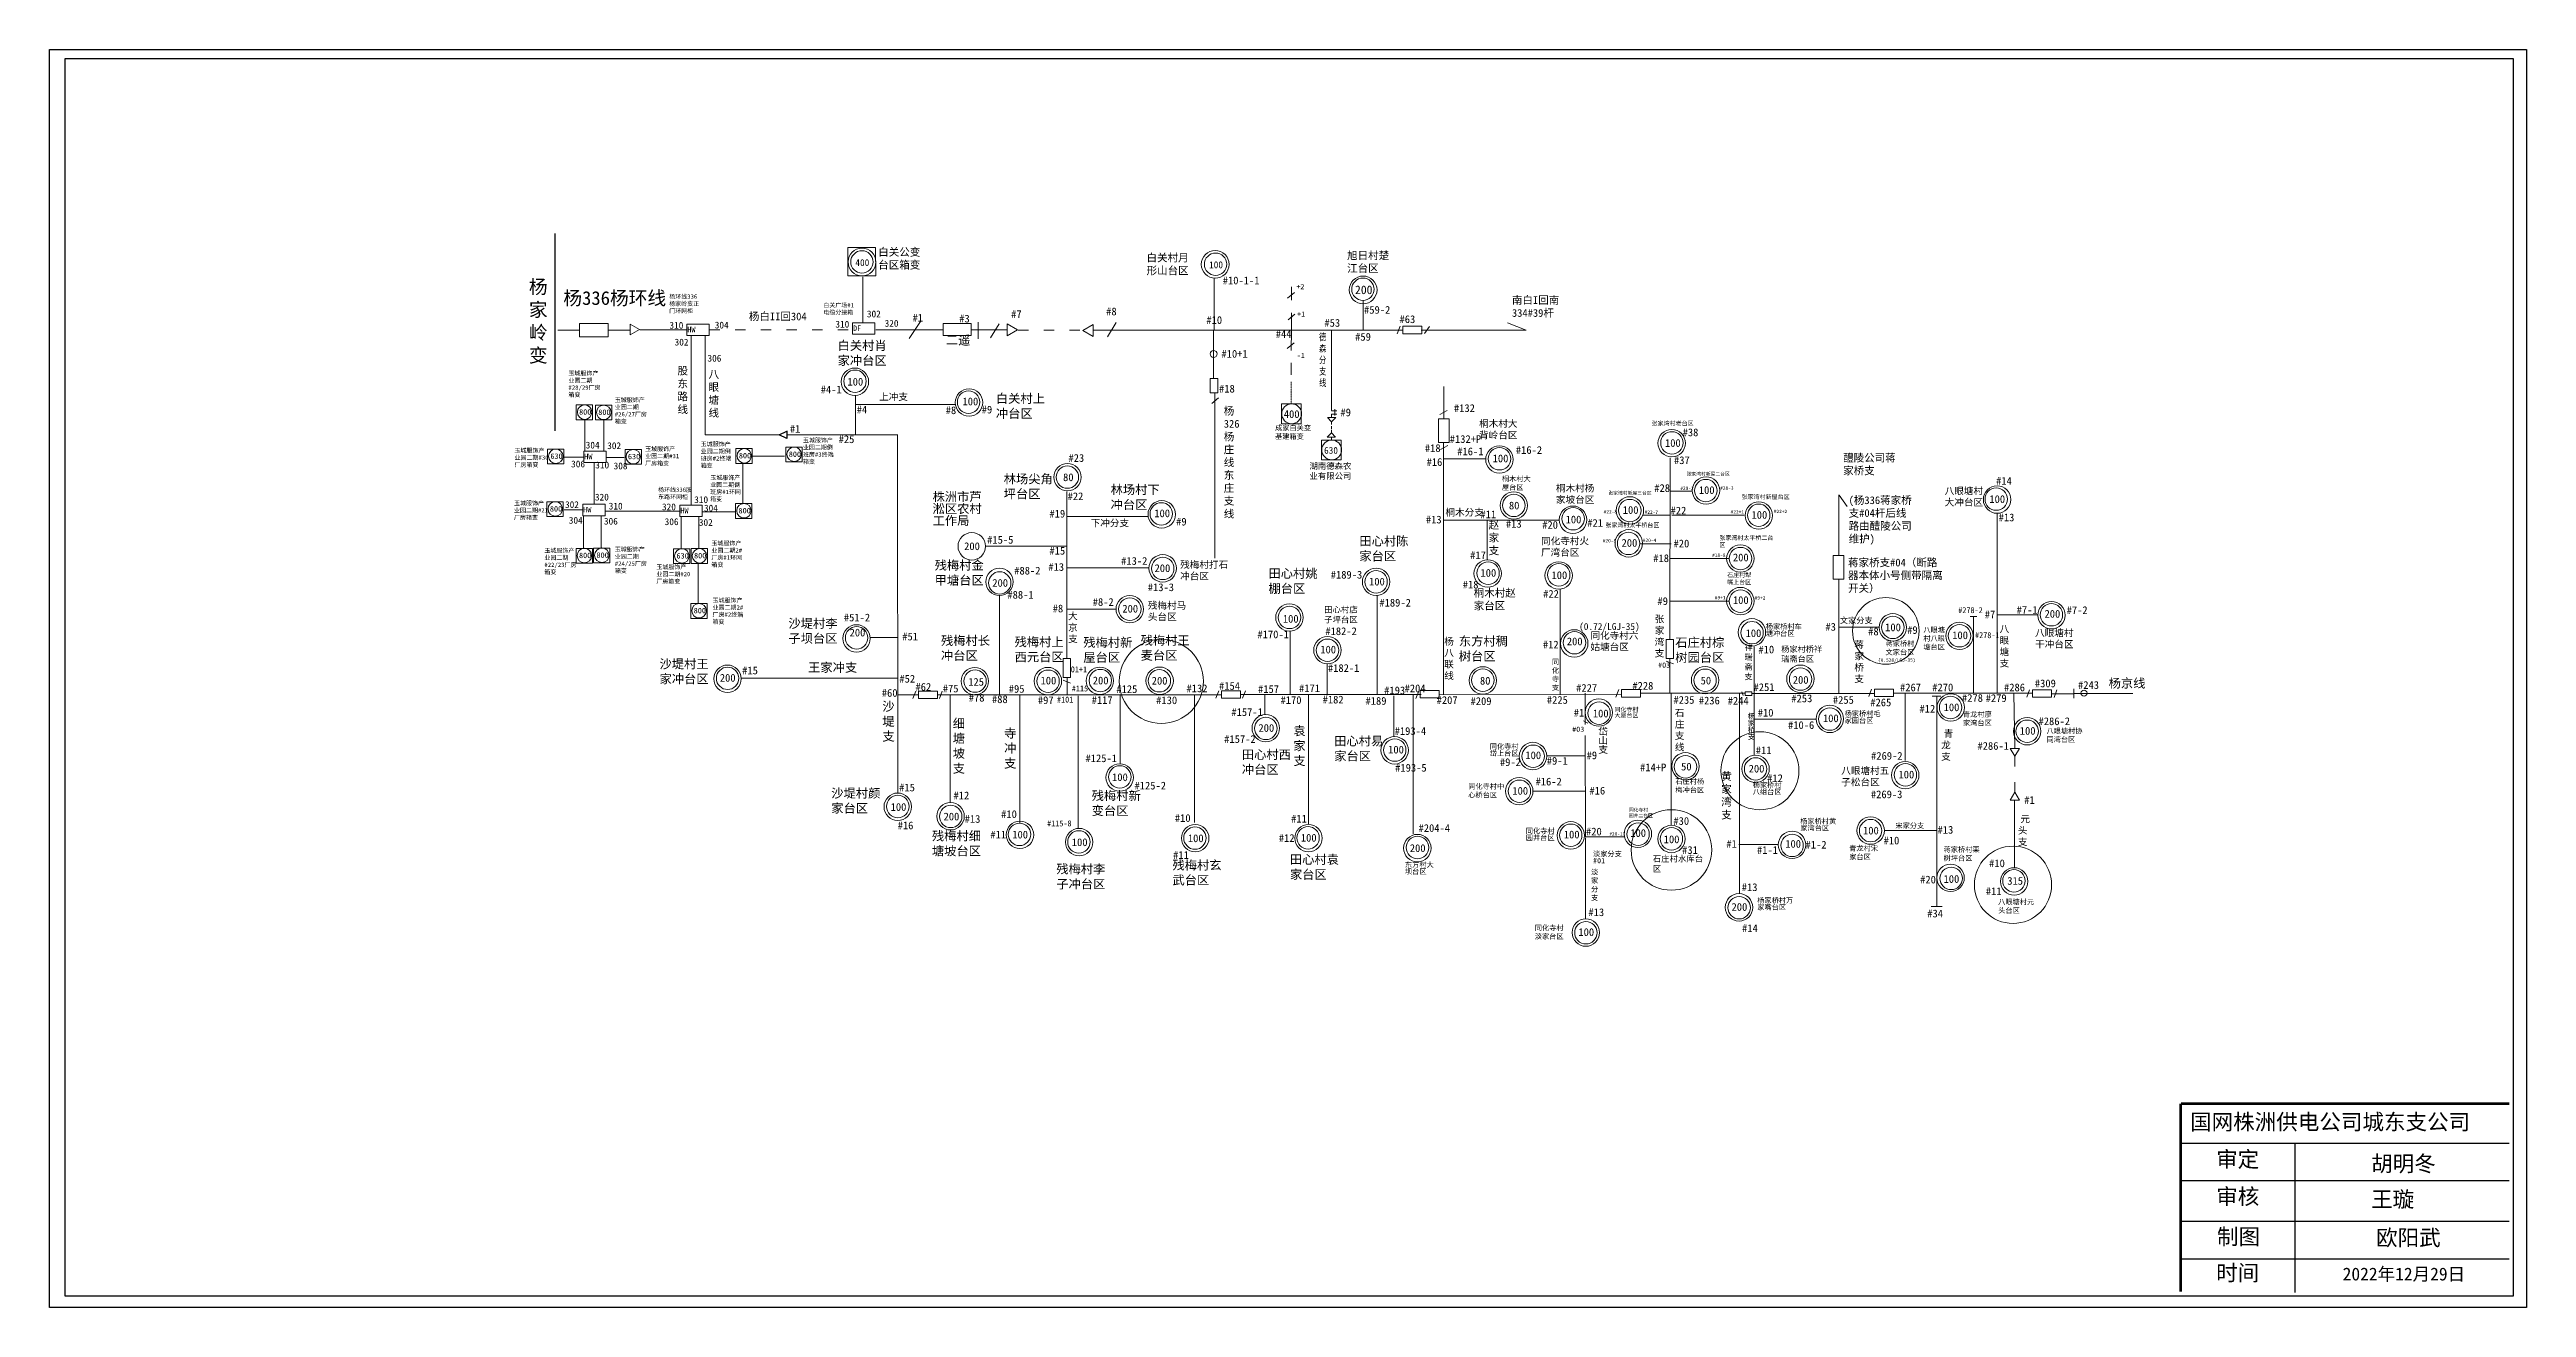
# Model space of a CAD drawing. Header units: millimetres. Extents: x -2174 to 718, y -769 to 699.
import ezdxf

# ---------------------------------------------------------------- set-up
doc = ezdxf.new("R2010")
doc.units = ezdxf.units.MM
doc.header["$MEASUREMENT"] = 0
for name, pattern in [('ACAD_ISO03W100', [30, 12, -18]), ('ACAD_ISO13W100', [36, 12, -3, 12, -3, 0, -3, 0, -3]), ('DASHED2', [0.375, 0.25, -0.125])]:
    doc.linetypes.add(name, pattern=pattern)
doc.layers.add('图层2', color=7, linetype='Continuous', lineweight=20)
doc.layers.add('边框层', color=7, linetype='Continuous', lineweight=30)
doc.styles.add('_txtstyle_10.50_0_0', font='simsun.ttc', dxfattribs={"height": 10.5})
doc.styles.add('_txtstyle_4.00_0_0', font='simsun.ttc', dxfattribs={"height": 4})
doc.styles.add('_txtstyle_400.00_0_0400', font='simsun.ttc', dxfattribs={"height": 400})
doc.styles.add('_txtstyle_5.00_0_0', font='simsun.ttc', dxfattribs={"height": 5})
doc.styles.add('_txtstyle_6.00_0_0', font='simsun.ttc', dxfattribs={"height": 6})
doc.styles.add('_txtstyle_7.00_0_0', font='simsun.ttc', dxfattribs={"height": 7})
doc.styles.add('_txtstyle_8.00_0_0', font='simsun.ttc', dxfattribs={"height": 8})
doc.styles.add('_txtstyle_9.00_0_0', font='simsun.ttc', dxfattribs={"height": 9})
doc.styles.add('HZ', font='txt', dxfattribs={"width": 0.75, "bigfont": 'hztxt'})
doc.styles.add('仿宋_txtstyle_10.00_0_0', font='simsun.ttc', dxfattribs={"height": 10})
doc.styles.add('仿宋_txtstyle_9.00_0_0', font='simsun.ttc', dxfattribs={"height": 9})
doc.styles.add('宋体_txtstyle_0.00_0_0', font='')
doc.styles.add('宋体_txtstyle_15.00_0_0', font='SIMSUN.TTC', dxfattribs={"height": 15})
doc.styles.add('宋体_txtstyle_18.44_0_0', font='SIMSUN.TTC', dxfattribs={"height": 18.438687})
doc.styles.add('宋体_txtstyle_6.00_0_0', font='SIMSUN.TTC', dxfattribs={"height": 6})
doc.styles.add('宋体_txtstyle_9.00_0_0', font='SIMSUN.TTC', dxfattribs={"height": 9})
doc.styles.get('宋体_txtstyle_0.00_0_0').set_extended_font_data('宋体')

msp = doc.modelspace()

# ---------------------------------------------------------------- texts
at = {"color": 0, "linetype": 'ACAD_ISO13W100', "insert": (-691.6, 367.3), "char_height": 8, "width": 7.075, "attachment_point": 1, "style": 'HZ'}
msp.add_mtext('{\\fsimsun|b0|i0|c134|p49;德森分支线}', dxfattribs=at)
at = {"linetype": 'Continuous', "attachment_point": 1}
for s, insert, char_height, width, style in [('国网株洲供电公司城东支公司', (325.2, -543.5), 18.439, 504.101, '宋体_txtstyle_0.00_0_0'), ('审定', (355.6, -587.1), 18.44, 144.2, '宋体_txtstyle_0.00_0_0'), ('胡明冬', (536.6, -592.2), 18.44, 144.2, '宋体_txtstyle_18.44_0_0'), ('审核', (355.6, -630.5), 18.44, 144.2, '宋体_txtstyle_0.00_0_0'), ('{\\fSimSun|b0|i0|c134|p2;王璇}', (536.5, -633.8), 18.439, 203.157, '宋体_txtstyle_0.00_0_0'), ('制图', (356.6, -677.4), 18.44, 144.2, '宋体_txtstyle_0.00_0_0'), ('欧阳武', (542.3, -678.6), 18.44, 144.2, '宋体_txtstyle_18.44_0_0'), ('时间', (355.6, -719.7), 18.44, 144.2, '宋体_txtstyle_0.00_0_0'), ('2022年12月29日', (503.3, -722.8), 15, 178.577, '宋体_txtstyle_15.00_0_0')]:
    msp.add_mtext(s, dxfattribs=dict(at, insert=insert, char_height=char_height, width=width, style=style))
at = {"layer": '图层2', "color": 0, "char_height": 9, "width": 16.155, "attachment_point": 1}
for s, insert in [('{\\f@SimSun|b0|i0|c134|p2;#10-1-1}', (-804.1, 433.9)), ('{\\f@SimSun|b0|i0|c134|p2;#1}', (-1166.2, 390.4)), ('{\\f@SimSun|b0|i0|c134|p2;#3}', (-1111.7, 389.4)), ('{\\f@SimSun|b0|i0|c134|p2;#7}', (-1051.1, 394.6)), ('{\\f@SimSun|b0|i0|c134|p2;#8}', (-940.2, 397.7)), ('{\\f@SimSun|b0|i0|c134|p2;#10}', (-823.2, 387.7)), ('{\\f@SimSun|b0|i0|c134|p2;#53}', (-685.4, 384.4)), ('{\\f@SimSun|b0|i0|c134|p2;#59-2}', (-639.1, 399.6)), ('{\\f@SimSun|b0|i0|c134|p2;#63}', (-597.7, 388.7)), ('{\\f@SimSun|b0|i0|c134|p2;#10+1}', (-805.6, 348.3)), ('{\\f@SimSun|b0|i0|c134|p2;#59}', (-649.5, 368.1)), ('{\\f@SimSun|b0|i0|c134|p2;#18}', (-808.4, 307.6)), ('{\\f@SimSun|b0|i0|c134|p2;#1}', (-1309.4, 260.7)), ('{\\f@SimSun|b0|i0|c134|p2;#9}', (-666.7, 279.9)), ('{\\f@SimSun|b0|i0|c134|p2;#18}', (-568.1, 238.2))]:
    msp.add_mtext(s, dxfattribs=dict(at, insert=insert))
at = {"layer": '图层2', "color": 7, "linetype": 'Continuous', "lineweight": 0, "ltscale": 3.033181, "attachment_point": 1}
for s, insert, char_height, style in [('+2', (-718.1, 425.2), 6, '宋体_txtstyle_6.00_0_0'), ('+1', (-717.3, 393.2), 6, '宋体_txtstyle_6.00_0_0'), ('#44', (-742.2, 371.4), 9, '宋体_txtstyle_9.00_0_0'), ('-1', (-717.6, 344.9), 6, '宋体_txtstyle_6.00_0_0')]:
    msp.add_mtext(s, dxfattribs=dict(at, insert=insert, char_height=char_height, style=style))
at = {"layer": '图层2', "color": 7, "linetype": 'Continuous', "lineweight": 0, "ltscale": 1.497017, "insert": (-649.7, 423.5), "char_height": 10, "attachment_point": 1, "style": '仿宋_txtstyle_10.00_0_0'}
msp.add_mtext('200', dxfattribs=at)
at = {"layer": '图层2', "color": 7, "linetype": 'DASHED2', "lineweight": 0, "ltscale": 2.712865, "insert": (-743, 260.4), "char_height": 6, "attachment_point": 1, "style": '_txtstyle_6.00_0_0'}
msp.add_mtext('成家白关变^M^J基建箱变', dxfattribs=at)
at = {"layer": '图层2', "color": 7, "linetype": 'Continuous', "lineweight": 0, "ltscale": 1.937374, "char_height": 4, "attachment_point": 1}
for s, insert, style in [('张家湾村新屋二台区', (-262.6, 205.7), '_txtstyle_4.00_0_0'), ('张家湾村新屋三台区', (-353.8, 183.4), '_txtstyle_400.00_0_0400')]:
    msp.add_mtext(s, dxfattribs=dict(at, insert=insert, style=style))
at = {"layer": '图层2', "color": 7, "linetype": 'Continuous', "lineweight": 0, "ltscale": 2.048559, "char_height": 6, "attachment_point": 1, "style": '宋体_txtstyle_6.00_0_0'}
for insert in [(-295.8, -16.5), (-396.1, -91.4)]:
    msp.add_mtext('#03', dxfattribs=dict(at, insert=insert))
at = {"layer": '图层2', "color": 7, "linetype": 'Continuous', "lineweight": 0, "ltscale": 1.781808, "insert": (-330, -186.5), "char_height": 4, "attachment_point": 1, "style": '_txtstyle_4.00_0_0'}
msp.add_mtext('同化寺村^M^J园井二台区', dxfattribs=at)
at = {"layer": '边框层', "color": 0}
for s, insert, char_height, width, attachment_point in [('{\\fSimSun|b0|i0|c134|p2;白关公变台区箱变}', (-1206.3, 467.1), 9, 58.24, 1), ('{\\fSimSun|b0|i0|c134|p2;旭日村楚江台区}', (-658.9, 463.1), 9, 57.317, 1), ('{\\fSimSun|b0|i0|c134|p2;400}', (-1233, 454.2), 8, 34.952, 1), ('{\\fSimSun|b0|i0|c134|p2;白关村月形山台区}', (-893, 460.5), 9, 57.317, 1), ('{\\fSimSun|b0|i0|c134|p2;100}', (-820.1, 451.7), 8, 34.952, 1), ('{\\fSimSun|b0|i0|c134|p2;杨336杨环线}', (-1573.9, 416.9), 16, 155.223, 1), ('{\\fSimSun|b0|i0|c134|p2;杨环线336杨家岭变正门环网柜}', (-1450.3, 413.2), 5, 35.734, 1), ('{\\fSimSun|b0|i0|c134|p2;南白I回南334#39杆}', (-466.5, 411), 9, 57.317, 1), ('{\\fSimSun|b0|i0|c134|p2;310}', (-1450, 381), 7.94, 30.835, 1), ('{\\fSimSun|b0|i0|c134|p2;304}', (-1397.1, 381.3), 7.94, 30.835, 1), ('{\\fSimSun|b0|i0|c134|p2;杨白II回304}', (-1357.3, 391.9), 9, 104.571, 1), ('{\\fSimSun|b0|i0|c134|p2;白关广场#1电缆分接箱}', (-1270.4, 403.1), 5, 35.734, 1), ('{\\fSimSun|b0|i0|c134|p2;310}', (-1256.3, 382.3), 7.94, 30.835, 1), ('\\pxqd;{\\fSimSun|b1|i0|c134|p2;DF}', (-1235.7, 376.9), 6.38, 24.776, 1), ('{\\fSimSun|b0|i0|c134|p2;302}', (-1219.5, 394.3), 7.94, 30.835, 1), ('{\\fSimSun|b0|i0|c134|p2;320}', (-1198.8, 383.3), 7.94, 30.835, 1), ('{\\fSimSun|b0|i0|c134|p2;302}', (-1444, 361.4), 7.94, 30.835, 1), ('\\pxqd;{\\fSimSun|b1|i0|c134|p2;HW}', (-1429.2, 375.3), 6.38, 24.776, 1), ('{\\fSimSun|b0|i0|c134|p2;白关村肖家冲台区}', (-1253.7, 358.7), 10.5, 69.108, 1), ('{\\fSimSun|b0|i0|c134|p2;玉城服饰产业园二期#28/29厂房箱变}', (-1567.9, 323.6), 5, 40.334, 1), ('{\\fSimSun|b0|i0|c134|p2;股东路线}', (-1440.6, 328.5), 9, 15.859, 1), ('{\\fSimSun|b0|i0|c134|p2;306}', (-1405.6, 342.6), 7.94, 30.835, 1), ('{\\fSimSun|b0|i0|c134|p2;八眼塘线}', (-1404.4, 324.4), 9, 15.859, 1), ('{\\fSimSun|b0|i0|c134|p2;玉城服饰产业园二期#26/27厂房箱变}', (-1513.8, 292.5), 5, 40.334, 1), ('{\\fSimSun|b0|i0|c134|p2;#4-1}', (-1273.4, 306.6), 9, 34.952, 1), ('{\\fSimSun|b0|i0|c134|p2;100}', (-1242.2, 315.7), 9, 34.952, 1), ('{\\fSimSun|b0|i0|c134|p2;上冲支}', (-1205.2, 297.6), 8, 78.074, 1), ('{\\fSimSun|b0|i0|c134|p2;100}', (-1107.9, 292.7), 9, 34.952, 1), ('{\\fSimSun|b0|i0|c134|p2;白关村上冲台区}', (-1068.9, 296.9), 10.5, 58.645, 1), ('{\\fSimSun|b0|i0|c134|p2;800}', (-1555.5, 279.1), 6.38, 24.776, 1), ('{\\fSimSun|b0|i0|c134|p2;800}', (-1533.1, 278.8), 6.38, 24.776, 1), ('{\\fSimSun|b0|i0|c134|p2;#4}', (-1231.4, 283.2), 9, 34.952, 1), ('{\\fSimSun|b0|i0|c134|p2;#8}', (-1127.5, 282.4), 9, 34.952, 1), ('{\\fSimSun|b0|i0|c134|p2;#9}', (-1085.5, 283.2), 9, 34.952, 1), ('{\\fSimSun|b0|i0|c134|p2;杨326杨庄线东庄支线}', (-802.9, 281.6), 9, 1.761, 1), ('{\\fSimSun|b0|i0|c134|p2;#132}', (-534.2, 284.9), 9, 34.952, 1), ('{\\fSimSun|b0|i0|c134|p2;桐木村大背岭台区}', (-504.8, 266.3), 8, 49.999, 1), ('{\\fSimSun|b0|i0|c134|p2;玉城服饰产业园二期#30厂房箱变}', (-1630.9, 233.5), 5, 40.334, 1), ('{\\fSimSun|b0|i0|c134|p2;304}', (-1547.8, 241.2), 7.94, 30.835, 1), ('{\\fSimSun|b0|i0|c134|p2;302}', (-1522.7, 240.5), 7.94, 30.835, 1), ('{\\fSimSun|b0|i0|c134|p2;玉城服饰产业园二期#31厂房箱变}', (-1478.4, 235.3), 5, 40.334, 1), ('{\\fSimSun|b0|i0|c134|p2;玉城服饰产业园二期倒班房#2终端箱变}', (-1413.5, 240.9), 5, 35.734, 1), ('{\\fSimSun|b0|i0|c134|p2;玉城服饰产业园二期倒班房#3终端箱变}', (-1294.2, 245.5), 5, 35.734, 1), ('{\\fSimSun|b0|i0|c134|p2;#25}', (-1252.5, 248.6), 9, 34.952, 1), ('{\\fSimSun|b0|i0|c134|p2;630}', (-685.8, 235), 7.94, 30.835, 1), ('{\\fSimSun|b0|i0|c134|p2;#132+P}', (-539.1, 248.8), 9, 34.952, 1), ('{\\fSimSun|b0|i0|c134|p2;#16-1}', (-530.3, 234.4), 9, 34.952, 1), ('{\\fSimSun|b0|i0|c134|p2;#16-2}', (-461.9, 236), 9, 34.952, 1), ('{\\fSimSun|b0|i0|c134|p2;100}', (-287.8, 244.2), 9, 34.952, 1), ('{\\fSimSun|b0|i0|c134|p2;#38}', (-267.2, 256.6), 9, 34.952, 1), ('{\\fSimSun|b0|i0|c134|p2;630}', (-1589, 227.5), 6.38, 24.776, 1), ('{\\fSimSun|b0|i0|c134|p2;306}', (-1564.8, 219.2), 7.94, 30.835, 1), ('\\pxqd;{\\fSimSun|b1|i0|c134|p2;HW}', (-1549.5, 227.1), 6.38, 24.776, 1), ('{\\fSimSun|b0|i0|c134|p2;310}', (-1536.6, 217.9), 7.94, 30.835, 1), ('{\\fSimSun|b0|i0|c134|p2;308}', (-1515.2, 216.9), 7.94, 30.835, 1), ('{\\fSimSun|b0|i0|c134|p2;630}', (-1498.5, 227.1), 6.38, 24.776, 1), ('{\\fSimSun|b0|i0|c134|p2;玉城服饰产业园二期倒班房#1环网箱变}', (-1402.4, 201.8), 5, 35.734, 1), ('{\\fSimSun|b0|i0|c134|p2;800}', (-1369, 228.1), 6.38, 24.776, 1), ('{\\fSimSun|b0|i0|c134|p2;800}', (-1310.7, 229.8), 6.38, 24.776, 1), ('{\\fSimSun|b0|i0|c134|p54;林场尖角坪台区}', (-1059.8, 203.1), 10.5, 59.875, 1), ('{\\fSimSun|b0|i0|c134|p54;80}', (-990.5, 204.2), 9, 34.952, 1), ('{\\fSimSun|b0|i0|c134|p2;#23}', (-984.2, 226.7), 9, 34.952, 1), ('{\\fSimSun|b0|i0|c134|p2;湖南德森农\\P业有限公司}', (-653.9, 216.3), 7, 181.77, 3), ('{\\fSimSun|b0|i0|c134|p2;#16}', (-566.1, 222), 9, 34.952, 1), ('{\\fSimSun|b0|i0|c134|p2;100}', (-489, 226.2), 9, 34.952, 1), ('{\\fSimSun|b0|i0|c134|p2;#37}', (-277.3, 224.1), 9, 34.952, 1), ('{\\fSimSun|b0|i0|c134|p2;醴陵公司蒋家桥支}', (-79.8, 226.9), 9, 62.641, 1), ('{\\fSimSun|b0|i0|c134|p2;320}', (-1537, 180.5), 7.94, 30.835, 1), ('{\\fSimSun|b0|i0|c134|p2;杨环线336股东路环网柜}', (-1463.3, 187.7), 5, 45.132, 1), ('{\\fSimSun|b0|i0|c134|p2;310}', (-1421.1, 177.5), 7.94, 30.835, 1), ('{\\fSimSun|b0|i0|c134|p2;#22}', (-985.2, 182), 9, 34.952, 1), ('{\\fSimSun|b0|i0|c134|p2;林场村下冲台区}', (-935, 190.5), 10.5, 58.645, 1), ('{\\fSimSun|b0|i0|c134|p2;桐木村大屋台区}', (-478.2, 200.9), 6, 39.804, 1), ('{\\fSimSun|b0|i0|c134|p2;桐木村杨家坡台区}', (-415.1, 190.9), 8, 49.192, 1), ('{\\fSimSun|b0|i0|c134|p2;(杨336蒋家桥支#04杆后线路由醴陵公司维护)}', (-73.4, 177.4), 9, 77.384, 1), ('{\\fSimSun|b0|i0|c134|p2;八眼塘村大冲台区}', (38.7, 187.8), 8, 51.195, 1), ('{\\fSimSun|b0|i0|c134|p2;100}', (90.9, 178.7), 9, 34.952, 1), ('{\\fSimSun|b0|i0|c134|p2;#14}', (98.8, 200), 9, 34.952, 1), ('{\\fSimSun|b0|i0|c134|p2;玉城服饰产业园二期#21厂房箱变}', (-1631.5, 172), 5, 40.334, 1), ('{\\fSimSun|b0|i0|c134|p2;800}', (-1589.6, 166.1), 6.38, 24.776, 1), ('{\\fSimSun|b0|i0|c134|p2;302}', (-1571.9, 171.7), 7.94, 30.835, 1), ('{\\fSimSun|b0|i0|c134|p2;304}', (-1567.5, 153.4), 7.94, 30.835, 1), ('\\pxqd;{\\fSimSun|b1|i0|c134|p2;HW}', (-1550.7, 165.1), 6.38, 24.776, 1), ('{\\fSimSun|b0|i0|c134|p2;306}', (-1526.5, 152.4), 7.94, 30.835, 1), ('{\\fSimSun|b0|i0|c134|p2;310}', (-1520.9, 170), 7.94, 30.835, 1), ('{\\fSimSun|b0|i0|c134|p2;320}', (-1458.7, 169.1), 7.94, 30.835, 1), ('{\\fSimSun|b0|i0|c134|p2;306}', (-1455.6, 151.8), 7.94, 30.835, 1), ('\\pxqd;{\\fSimSun|b1|i0|c134|p2;HW}', (-1437.3, 164.1), 6.38, 24.776, 1), ('{\\fSimSun|b0|i0|c134|p2;302}', (-1415.7, 150.9), 7.94, 30.835, 1), ('{\\fSimSun|b0|i0|c134|p2;304}', (-1409.7, 167.7), 7.94, 30.835, 1), ('{\\fSimSun|b0|i0|c134|p2;800}', (-1369.4, 163.9), 6.38, 24.776, 1), ('{\\fSimSun|b0|i0|c134|p2;#19}', (-1006.4, 161.7), 9, 34.952, 1), ('{\\fSimSun|b0|i0|c134|p2;下冲分支}', (-958.3, 150.3), 8, 78.074, 1), ('{\\fSimSun|b0|i0|c134|p2;100}', (-884, 162.1), 9, 34.952, 1), ('{\\fSimSun|b0|i0|c134|p2;#9}', (-858.5, 152.4), 9, 34.952, 1), ('{\\fSimSun|b0|i0|c134|p2;#13}', (-566.9, 154.8), 9, 34.952, 1), ('{\\fSimSun|b0|i0|c134|p2;桐木分支}', (-544.1, 162.7), 8, 78.074, 1), ('{\\fSimSun|b0|i0|c134|p2;#11}', (-503.3, 160.8), 9, 34.952, 1), ('{\\fSimSun|b0|i0|c134|p2;赵家支}', (-493.7, 148.6), 9, 18.71, 1), ('{\\fSimSun|b0|i0|c134|p2;#13}', (-473.5, 149.8), 9, 34.952, 1), ('{\\fSimSun|b0|i0|c134|p2;80}', (-470, 171.2), 9, 34.952, 1), ('{\\fSimSun|b0|i0|c134|p2;#20}', (-431.1, 148.6), 9, 34.952, 1), ('{\\fSimSun|b0|i0|c134|p2;100}', (-403.8, 154.9), 9, 34.952, 1), ('{\\fSimSun|b0|i0|c134|p2;#21}', (-378.5, 150.9), 9, 34.952, 1), ('{\\fSimSun|b0|i0|c134|p2;#22}', (-281.3, 165.3), 9, 34.952, 1), ('{\\fSimSun|b0|i0|c134|p2;#13}', (101.7, 157.3), 9, 34.952, 1), ('{\\fSimSun|b0|i0|c134|p2;玉城服饰产业园二期#22/23厂房箱变}', (-1596, 116.7), 5, 40.334, 1), ('{\\fSimSun|b0|i0|c134|p2;玉城服饰产业园二期#24/25厂房箱变}', (-1513.8, 118.1), 5, 40.334, 1), ('{\\fSimSun|b0|i0|c134|p2;玉城服饰产业园二期2#厂房#1环网箱变}', (-1401, 125.2), 5, 35.734, 1), ('{\\fSimSun|b0|i0|c134|p2;200}', (-1106, 123.7), 9, 34.952, 1), ('{\\fSimSun|b0|i0|c134|p2;#15-5}', (-1079.1, 131.2), 9, 34.952, 1), ('{\\fSimSun|b0|i0|c134|p2;#15}', (-1006.4, 118.4), 9, 34.952, 1), ('{\\fSimSun|b0|i0|c134|p2;田心村陈家台区}', (-644.6, 130.5), 10.5, 58.645, 1), ('{\\fSimSun|b0|i0|c134|p2;同化寺村火厂湾台区}', (-432.5, 129.3), 8, 61.72, 1), ('{\\fSimSun|b0|i0|c134|p2;#20}', (-277.8, 126.9), 9, 34.952, 1), ('{\\fSimSun|b0|i0|c134|p2;800}', (-1555.6, 111.7), 6.38, 24.776, 1), ('{\\fSimSun|b0|i0|c134|p2;800}', (-1535.2, 112), 6.38, 24.776, 1), ('{\\fSimSun|b0|i0|c134|p2;玉城服饰产业园二期#20厂房箱变}', (-1465.3, 97.5), 5, 40.334, 1), ('{\\fSimSun|b0|i0|c134|p2;630}', (-1441.8, 111.2), 6.38, 24.776, 1), ('{\\fSimSun|b0|i0|c134|p2;800}', (-1421.3, 111.4), 6.38, 24.776, 1), ('{\\fSimSun|b0|i0|c134|p2;残梅村金甲塘台区}', (-1140.4, 102.3), 10.5, 68.833, 1), ('{\\fSimSun|b0|i0|c134|p2;#88-2}', (-1047.5, 95.2), 9, 34.952, 1), ('{\\fSimSun|b0|i0|c134|p2;#13}', (-1007.7, 99.5), 9, 34.952, 1), ('{\\fSimSun|b0|i0|c134|p2;#13-2}', (-922.7, 106.5), 9, 34.952, 1), ('{\\fSimSun|b0|i0|c134|p2;200}', (-883.7, 98.1), 9, 34.952, 1), ('{\\fSimSun|b0|i0|c134|p2;田心村姚棚台区}', (-750.7, 92.7), 10.5, 58.645, 1), ('{\\fSimSun|b0|i0|c134|p2;#189-3}', (-678, 90.4), 9, 34.952, 1), ('{\\fSimSun|b0|i0|c134|p2;#17}', (-515.2, 113.2), 9, 34.952, 1), ('{\\fSimSun|b0|i0|c134|p2;100}', (-503.2, 92.6), 9, 34.952, 1), ('{\\fSimSun|b0|i0|c134|p2;100}', (-420.3, 89.9), 9, 34.952, 1), ('{\\fSimSun|b0|i0|c134|p2;石庄村犁嘴上台区}', (-215.2, 88.1), 5, 32.301, 1), ('{\\fSimSun|b0|i0|c134|p2;蒋家桥支#04（断路器本体小号侧带隔离开关）}', (-74.1, 104.7), 9, 110.591, 1), ('{\\fSimSun|b0|i0|c134|p2;玉城服饰产业园二期2#厂房#2终端箱变}', (-1399.7, 58.6), 5, 35.734, 1), ('{\\fSimSun|b0|i0|c134|p2;200}', (-1073.1, 80.9), 9, 34.952, 1), ('{\\fSimSun|b0|i0|c134|p2;#88-1}', (-1055.5, 67), 9, 34.952, 1), ('{\\fSimSun|b0|i0|c134|p2;#8-2}', (-955.9, 58.6), 9, 34.952, 1), ('{\\fSimSun|b0|i0|c134|p2;#13-3}', (-891.6, 75.8), 9, 34.952, 1), ('{\\fSimSun|b0|i0|c134|p2;100}', (-633.3, 82.4), 9, 34.952, 1), ('{\\fSimSun|b0|i0|c134|p2;#18}', (-523.9, 78.9), 9, 34.952, 1), ('{\\fSimSun|b0|i0|c134|p2;桐木村赵家台区}', (-511.1, 69.2), 9, 49.732, 1), ('{\\fSimSun|b0|i0|c134|p2;#22}', (-430, 68.1), 9, 34.952, 1), ('{\\fSimSun|b0|i0|c134|p2;#9}', (-296.6, 59.6), 9, 34.952, 1), ('{\\fSimSun|b0|i0|c134|p2;100}', (-208.5, 60.8), 9, 34.952, 1), ('{\\fSimSun|b0|i0|c134|p2;800}', (-1421.7, 47.3), 6.38, 24.776, 1), ('{\\fSimSun|b0|i0|c134|p2;沙堤村李子坝台区}', (-1311.1, 34.4), 10.5, 58.645, 1), ('{\\fSimSun|b0|i0|c134|p2;#51-2}', (-1246.4, 40.5), 9, 34.952, 1), ('{\\fSimSun|b0|i0|c134|p2;#8}', (-1002.6, 51), 9, 34.952, 1), ('{\\fSimSun|b0|i0|c134|p54;大京支}', (-984.6, 41.7), 8, 12.779, 1), ('{\\fSimSun|b0|i0|c134|p2;200}', (-921.3, 50.8), 9, 34.952, 1), ('{\\fSimSun|b0|i0|c134|p2;残梅村马头台区}', (-891.5, 54.1), 8, 45.301, 1), ('{\\fSimSun|b0|i0|c134|p2;100}', (-733.9, 39), 9, 34.952, 1), ('{\\fSimSun|b0|i0|c134|p2;田心村店\\P子坪台区}', (-685.7, 48.7), 7, 60.951, 1), ('{\\fSimSun|b0|i0|c134|p2;#189-2}', (-621.2, 57.8), 9, 34.952, 1), ('{\\fSimSun|b0|i0|c134|p2;(0.72/LGJ-35)}', (-317.3, 29.5), 8, 60.654, 3), ('{\\fSimSun|b0|i0|c134|p2;张家湾支}', (-299.8, 38.2), 8, 13.715, 1), ('{\\fSimSun|b0|i0|c134|p2;#3}', (-100.5, 29.6), 9, 34.952, 1), ('{\\fSimSun|b0|i0|c134|p2;文家分支}', (-83.6, 36), 6.834, 47.792, 1), ('{\\fSimSun|b0|i0|c134|p2;#278-2}', (54.6, 48.1), 7, 34.952, 1), ('{\\fSimSun|b0|i0|c134|p2;#7}', (85.5, 44.1), 9, 34.952, 1), ('{\\fSimSun|b0|i0|c134|p2;#7-1}', (122.7, 49.3), 9, 34.952, 1), ('{\\fSimSun|b0|i0|c134|p2;200}', (155.3, 44.8), 9, 34.952, 1), ('{\\fSimSun|b0|i0|c134|p2;200}', (-1239.7, 22.9), 9, 34.952, 1), ('{\\fSimSun|b0|i0|c134|p2;#51}', (-1178.2, 18.3), 9, 34.952, 1), ('{\\fSimSun|b0|i0|c134|p2;残梅村长冲台区}', (-1133, 14.3), 10.5, 62.29, 1), ('{\\fSimSun|b0|i0|c134|p2;残梅村上西元台区}', (-1047.1, 12.8), 10.5, 71.202, 1), ('{\\fSimSun|b0|i0|c134|p2;残梅村新屋台区}', (-966.9, 12.2), 10.5, 58.645, 1), ('{\\fSimSun|b0|i0|c134|p2;残梅村王麦台区}', (-899.9, 14.6), 10.5, 58.645, 1), ('{\\fSimSun|b0|i0|c134|p2;#170-1}', (-763.6, 20.8), 9, 34.952, 1), ('{\\fSimSun|b0|i0|c134|p2;100}', (-690.2, 3.1), 9, 34.952, 1), ('{\\fSimSun|b0|i0|c134|p2;#182-2}', (-684.3, 24.5), 9, 34.952, 1), ('{\\fSimSun|b0|i0|c134|p54;杨八联线}', (-545.5, 12.1), 8, 12.779, 1), ('{\\fSimSun|b0|i0|c134|p2;东方村稠树台区}', (-528.5, 13.7), 10.5, 68.409, 1), ('{\\fSimSun|b0|i0|c134|p2;#12}', (-430.3, 8.9), 9, 34.952, 1), ('{\\fSimSun|b0|i0|c134|p2;200}', (-402.4, 12.6), 9, 34.952, 1), ('{\\fSimSun|b0|i0|c134|p2;同化寺村六姑塘台区}', (-374.8, 19), 8, 61.72, 1), ('{\\fSimSun|b0|i0|c134|p2;石庄村棕树园台区}', (-275.8, 12.2), 10.5, 68.409, 1), ('{\\fSimSun|b0|i0|c134|p2;祥瑞斋支}', (-195, 4.6), 6.834, 15.377, 1), ('{\\fSimSun|b0|i0|c134|p2;100}', (-193.7, 22.2), 9, 34.952, 1), ('{\\fSimSun|b0|i0|c134|p2;杨家村桥祥瑞斋台区}', (-152.1, 2.5), 6.834, 47.792, 1), ('{\\fSimSun|b0|i0|c134|p2;蒋家桥支}', (-66.7, 8.4), 8, 16.432, 1), ('{\\fSimSun|b0|i0|c134|p2;#8}', (-50.6, 24.2), 9, 34.952, 1), ('{\\fSimSun|b0|i0|c134|p2;蒋家桥村文家台区}', (-30.3, 8.5), 6, 36.083, 1), ('{\\fSimSun|b0|i0|c134|p2;#9}', (-5, 25.9), 9, 34.952, 1), ('{\\fSimSun|b0|i0|c134|p2;八眼塘村八眼塘台区}', (13.8, 24.6), 6, 30.634, 1), ('{\\fSimSun|b0|i0|c134|p2;100}', (47.5, 19.8), 9, 34.952, 1), ('{\\fSimSun|b0|i0|c134|p2;#278-1}', (74.2, 18.9), 7, 34.952, 1), ('{\\fSimSun|b0|i0|c134|p2;八眼塘支}', (102.8, 26.6), 8, 12.485, 1), ('{\\fSimSun|b0|i0|c134|p2;八眼塘村干冲台区}', (144.3, 22.1), 8, 51.195, 1), ('{\\fSimSun|b0|i0|c134|p2;沙堤村王家冲台区}', (-1461.6, -12.9), 10.5, 58.645, 1), ('{\\fSimSun|b0|i0|c134|p2;#15}', (-1365.1, -21.3), 9, 34.952, 1), ('{\\fSimSun|b0|i0|c134|p2;王家冲支}', (-1288.1, -17), 10.5, 58.645, 1), ('{\\fSimSun|b0|i0|c134|p2;01+1}', (-981.5, -21), 7, 34.952, 1), ('{\\fSimSun|b0|i0|c134|p2;#182-1}', (-681.3, -18.5), 9, 34.952, 1), ('{\\fSimSun|b0|i0|c134|p2;同化寺支}', (-419.8, -12.7), 6, 15.332, 1), ('{\\fSimSun|b0|i0|c134|p2;(0.528/LGJ-35)}', (4.7, -11.6), 4, 60.654, 3), ('{\\fSimSun|b0|i0|c134|p2;200}', (-1391.2, -29.9), 9, 34.952, 1), ('{\\fSimSun|b0|i0|c134|p2;#60}', (-1202.1, -47.5), 9, 34.952, 1), ('{\\fSimSun|b0|i0|c134|p2;#52}', (-1181.6, -31), 9, 34.952, 1), ('{\\fSimSun|b0|i0|c134|p2;#62}', (-1162.8, -40.5), 9, 34.952, 1), ('{\\fSimSun|b0|i0|c134|p2;#75}', (-1130.9, -42.4), 9, 34.952, 1), ('{\\fSimSun|b0|i0|c134|p2;125}', (-1101.2, -34.6), 9, 34.952, 1), ('{\\fSimSun|b0|i0|c134|p2;#78}', (-1100.6, -53.1), 9, 34.952, 1), ('{\\fSimSun|b0|i0|c134|p2;#88}', (-1073.5, -54.9), 9, 34.952, 1), ('{\\fSimSun|b0|i0|c134|p2;#95}', (-1053.9, -42.8), 9, 34.952, 1), ('{\\fSimSun|b0|i0|c134|p2;#97}', (-1019.9, -56), 9, 34.952, 1), ('{\\fSimSun|b0|i0|c134|p2;100}', (-1016.8, -33.1), 9, 34.952, 1), ('{\\fSimSun|b0|i0|c134|p2;#101}', (-997.6, -56.3), 7, 34.952, 1), ('{\\fSimSun|b0|i0|c134|p2;#115}', (-980.3, -43.3), 7, 34.952, 1), ('{\\fSimSun|b0|i0|c134|p2;#117}', (-957.1, -55.8), 9, 34.952, 1), ('{\\fSimSun|b0|i0|c134|p2;200}', (-955.8, -33), 9, 34.952, 1), ('{\\fSimSun|b0|i0|c134|p2;#125}', (-928.3, -43.1), 9, 34.952, 1), ('{\\fSimSun|b0|i0|c134|p2;#130}', (-881.8, -56.1), 9, 34.952, 1), ('{\\fSimSun|b0|i0|c134|p2;#132}', (-846.4, -42.2), 9, 34.952, 1), ('{\\fSimSun|b0|i0|c134|p2;#154}', (-808.4, -39.4), 9, 34.952, 1), ('{\\fSimSun|b0|i0|c134|p2;#157}', (-762.9, -43), 9, 34.952, 1), ('{\\fSimSun|b0|i0|c134|p2;#170}', (-736.6, -55.9), 9, 34.952, 1), ('{\\fSimSun|b0|i0|c134|p2;#171}', (-715, -42.1), 9, 34.952, 1), ('{\\fSimSun|b0|i0|c134|p2;#182}', (-687.5, -55.3), 9, 34.952, 1), ('{\\fSimSun|b0|i0|c134|p2;#189}', (-637.4, -56.8), 9, 34.952, 1), ('{\\fSimSun|b0|i0|c134|p2;#193}', (-615.6, -44.6), 9, 34.952, 1), ('{\\fSimSun|b0|i0|c134|p2;#204}', (-591.8, -42.2), 9, 34.952, 1), ('{\\fSimSun|b0|i0|c134|p2;#207}', (-554.4, -55.9), 9, 34.952, 1), ('{\\fSimSun|b0|i0|c134|p2;#209}', (-514.8, -57.1), 9, 34.952, 1), ('{\\fSimSun|b0|i0|c134|p2;80}', (-503.8, -33.3), 9, 34.952, 1), ('{\\fSimSun|b0|i0|c134|p2;#225}', (-425.7, -55.7), 9, 34.952, 1), ('{\\fSimSun|b0|i0|c134|p2;#227}', (-391.5, -41.7), 9, 34.952, 1), ('{\\fSimSun|b0|i0|c134|p2;#228}', (-325.9, -39.2), 9, 34.952, 1), ('{\\fSimSun|b0|i0|c134|p2;#235}', (-277.9, -55.7), 9, 34.952, 1), ('{\\fSimSun|b0|i0|c134|p2;#236}', (-248.3, -56.4), 9, 34.952, 1), ('{\\fSimSun|b0|i0|c134|p2;50}', (-246.2, -33.1), 9, 34.952, 1), ('{\\fSimSun|b0|i0|c134|p2;#244}', (-214.6, -56.7), 9, 34.952, 1), ('{\\fSimSun|b0|i0|c134|p2;200}', (-138.6, -32.3), 9, 34.952, 1), ('{\\fSimSun|b0|i0|c134|p2;#255}', (-91.8, -55.7), 9, 34.952, 1), ('{\\fSimSun|b0|i0|c134|p2;#267}', (-13.4, -41.1), 9, 34.952, 1), ('{\\fSimSun|b0|i0|c134|p2;#270}', (24.2, -41.1), 9, 34.952, 1), ('{\\fSimSun|b0|i0|c134|p2;#278}', (58.9, -53.4), 9, 34.952, 1), ('{\\fSimSun|b0|i0|c134|p2;#279}', (86.6, -53.6), 9, 34.952, 1), ('{\\fSimSun|b0|i0|c134|p2;#286}', (108, -41.1), 9, 34.952, 1), ('{\\fSimSun|b0|i0|c134|p2;#309}', (144, -36.4), 9, 34.952, 1), ('{\\fSimSun|b0|i0|c134|p54;沙堤支}', (-1201.5, -62.4), 10.5, 12.386, 1), ('{\\fSimSun|b0|i0|c134|p54;细塘坡支}', (-1119.3, -82.3), 10.5, 12.386, 1), ('{\\fSimSun|b0|i0|c134|p2;#157-1}', (-794, -69.9), 9, 34.952, 1), ('{\\fSimSun|b0|i0|c134|p2;#1}', (-394.3, -70.6), 9, 34.952, 1), ('{\\fSimSun|b0|i0|c134|p2;100}', (-372, -71.5), 9, 34.952, 1), ('{\\fSimSun|b0|i0|c134|p2;石庄支线}', (-276.3, -71.3), 8, 19.291, 1), ('{\\fSimSun|b0|i0|c134|p2;#10}', (-179.5, -70.6), 9, 34.952, 1), ('{\\fSimSun|b0|i0|c134|p2;#10-6}', (-144.2, -85.1), 9, 34.952, 1), ('{\\fSimSun|b0|i0|c134|p2;100}', (-103.4, -77.1), 9, 34.952, 1), ('{\\fSimSun|b0|i0|c134|p2;#265}', (-48.1, -58.6), 9, 34.952, 1), ('{\\fSimSun|b0|i0|c134|p2;#12}', (9.3, -66), 9, 34.952, 1), ('{\\fSimSun|b0|i0|c134|p2;100}', (37.5, -64.3), 9, 34.952, 1), ('{\\fSimSun|b0|i0|c134|p2;青龙村廖家湾台区}', (60, -74), 6, 40.271, 1), ('{\\fSimSun|b0|i0|c134|p2;#286-2}', (148.3, -80.6), 9, 34.952, 1), ('{\\fSimSun|b0|i0|c134|p54;寺冲支}', (-1059.3, -93.9), 10.5, 12.386, 1), ('{\\fSimSun|b0|i0|c134|p2;#157-2}', (-802.4, -101.4), 9, 34.952, 1), ('{\\fSimSun|b0|i0|c134|p2;200}', (-762.4, -88.4), 9, 34.952, 1), ('{\\fSimSun|b0|i0|c134|p54;袁家支}', (-721.6, -90.9), 10.5, 12.386, 1), ('{\\fSimSun|b0|i0|c134|p2;田心村易家台区}', (-674, -102.9), 10.5, 58.645, 1), ('{\\fSimSun|b0|i0|c134|p2;#193-4}', (-603.4, -92), 9, 34.952, 1), ('{\\fSimSun|b0|i0|c134|p2;#11}', (-181.8, -114.5), 9, 34.952, 1), ('{\\fￋￎￌﾣﾤ|b0|i0|c134|p54; \\fSimSun|b0|i0|c134|p2;青龙支}', (34.6, -95.6), 8, 17.542, 1), ('{\\fSimSun|b0|i0|c134|p2;#286-1}', (77, -109.4), 9, 34.952, 1), ('{\\fSimSun|b0|i0|c134|p2;100}', (126.4, -91.8), 9, 34.952, 1), ('{\\fSimSun|b0|i0|c134|p2;八眼塘村协同湾台区}', (157.6, -93.4), 6, 44.445, 1), ('{\\fSimSun|b0|i0|c134|p2;#125-1}', (-964.3, -123.8), 9, 34.952, 1), ('{\\fSimSun|b0|i0|c134|p2;田心村西冲台区}', (-781.8, -118.7), 10.5, 60.951, 1), ('{\\fSimSun|b0|i0|c134|p2;#193-5}', (-602.8, -134.9), 9, 34.952, 1), ('{\\fSimSun|b0|i0|c134|p2;#9-2}', (-480.5, -128.3), 9, 34.952, 1), ('{\\fSimSun|b0|i0|c134|p2;100}', (-450.8, -120.3), 9, 34.952, 1), ('{\\fSimSun|b0|i0|c134|p2;#9-1}', (-425.8, -126.8), 9, 34.952, 1), ('{\\fSimSun|b0|i0|c134|p2;#9}', (-379.3, -120.4), 9, 34.952, 1), ('{\\fSimSun|b0|i0|c134|p2;#14+P}', (-316.9, -134.5), 9, 34.952, 1), ('{\\fSimSun|b0|i0|c134|p2;50}', (-269, -133.5), 9, 34.952, 1), ('{\\fSimSun|b0|i0|c134|p2;黄家湾支}', (-222.1, -144.8), 9, 17.489, 1), ('{\\fSimSun|b0|i0|c134|p2;八眼塘村五子松台区}', (-82, -138.8), 8, 59.946, 1), ('{\\fSimSun|b0|i0|c134|p2;#269-2}', (-47.2, -121), 9, 34.952, 1), ('{\\fSimSun|b0|i0|c134|p2;100}', (-15.2, -142.8), 9, 34.952, 1), ('{\\fSimSun|b0|i0|c134|p54;沙堤村颜家台区}', (-1261.1, -163.8), 10.5, 58.645, 1), ('{\\fSimSun|b0|i0|c134|p2;#15}', (-1181.8, -157.9), 9, 34.952, 1), ('{\\fSimSun|b0|i0|c134|p2;#12}', (-1118.4, -167.2), 9, 34.952, 1), ('{\\fSimSun|b0|i0|c134|p2;残梅村新变台区}', (-957.1, -166.7), 10.5, 58.645, 1), ('{\\fSimSun|b0|i0|c134|p2;100}', (-933.3, -145.9), 9, 34.952, 1), ('{\\fSimSun|b0|i0|c134|p2;#125-2}', (-907.1, -155.7), 9, 34.952, 1), ('{\\fSimSun|b0|i0|c134|p2;同化寺村中心桥台区}', (-517.5, -158.1), 6, 44.348, 1), ('{\\fSimSun|b0|i0|c134|p2;100}', (-466, -161.8), 9, 34.952, 1), ('{\\fSimSun|b0|i0|c134|p2;#16-2}', (-438.9, -151), 9, 34.952, 1), ('{\\fSimSun|b0|i0|c134|p2;#16}', (-376, -161.6), 9, 34.952, 1), ('{\\fSimSun|b0|i0|c134|p2;石庄村杨梅冲台区}', (-275.7, -152.3), 6, 37.552, 1), ('{\\fSimSun|b0|i0|c134|p2;#12}', (-168.5, -147), 9, 34.952, 1), ('{\\fSimSun|b0|i0|c134|p2;#269-3}', (-47.4, -165.9), 9, 34.952, 1), ('{\\fSimSun|b0|i0|c134|p2;#1}', (131.6, -172.5), 9, 34.952, 1), ('{\\fSimSun|b0|i0|c134|p2;100}', (-1191.8, -180.7), 9, 34.952, 1), ('{\\fSimSun|b0|i0|c134|p2;#16}', (-1183.6, -202.2), 9, 34.952, 1), ('{\\fSimSun|b0|i0|c134|p2;200}', (-1130, -191.8), 9, 34.952, 1), ('{\\fSimSun|b0|i0|c134|p2;#13}', (-1105.4, -194.6), 9, 34.952, 1), ('{\\fSimSun|b0|i0|c134|p2;#10}', (-1062.8, -189), 9, 34.952, 1), ('{\\fSimSun|b0|i0|c134|p2;#115-8}', (-1009.1, -200.8), 7, 34.952, 1), ('{\\fSimSun|b0|i0|c134|p2;#10}', (-860, -193.6), 9, 34.952, 1), ('{\\fSimSun|b0|i0|c134|p2;#11}', (-724.2, -194.3), 9, 34.952, 1), ('{\\fSimSun|b0|i0|c134|p2;#30}', (-278, -197), 9, 34.952, 1), ('{\\fￋￎￌﾣﾤ|b0|i0|c134|p54; \\fSimSun|b0|i0|c134|p2;元头支}', (124.2, -195.2), 8, 17.542, 1), ('{\\fSimSun|b0|i0|c134|p2;残梅村细塘坡台区}', (-1143.6, -213.7), 10.5, 58.645, 1), ('{\\fSimSun|b0|i0|c134|p2;#11}', (-1075.4, -212.9), 9, 34.952, 1), ('{\\fSimSun|b0|i0|c134|p2;100}', (-1049.8, -212.9), 9, 34.952, 1), ('{\\fSimSun|b0|i0|c134|p2;100}', (-980.3, -221.8), 9, 34.952, 1), ('{\\fSimSun|b0|i0|c134|p2;100}', (-844.8, -217.2), 9, 34.952, 1), ('{\\fSimSun|b0|i0|c134|p2;#12}', (-738.6, -216.9), 9, 34.952, 1), ('{\\fSimSun|b0|i0|c134|p2;100}', (-712.9, -216.6), 9, 34.952, 1), ('{\\fSimSun|b0|i0|c134|p2;200}', (-585.7, -228.7), 9, 34.952, 1), ('{\\fSimSun|b0|i0|c134|p2;#204-4}', (-575.5, -205.3), 9, 34.952, 1), ('{\\fSimSun|b0|i0|c134|p2;100}', (-405.9, -212.8), 9, 34.952, 1), ('{\\fSimSun|b0|i0|c134|p2;#20}', (-380, -209.3), 9, 34.952, 1), ('{\\fSimSun|b0|i0|c134|p2;100}', (-328.3, -211.1), 9, 34.952, 1), ('{\\fSimSun|b0|i0|c134|p2;#31}', (-267.8, -230.9), 9, 34.952, 1), ('{\\fSimSun|b0|i0|c134|p2;#1}', (-216.2, -223.8), 9, 34.952, 1), ('{\\fSimSun|b0|i0|c134|p2;#1-1}', (-180.4, -230.9), 9, 34.952, 1), ('{\\fSimSun|b0|i0|c134|p2;100}', (-147.4, -223.7), 9, 34.952, 1), ('{\\fSimSun|b0|i0|c134|p2;#1-2}', (-123.7, -224.7), 9, 34.952, 1), ('{\\fSimSun|b0|i0|c134|p2;青龙村宋家台区}', (-72.7, -230.3), 6, 40.271, 1), ('{\\fSimSun|b0|i0|c134|p2;100}', (-56.6, -208.2), 9, 34.952, 1), ('{\\fSimSun|b0|i0|c134|p2;#10}', (-32.6, -219.8), 9, 34.952, 1), ('{\\fSimSun|b0|i0|c134|p2;宋家分支}', (-18.8, -203.9), 6, 53.012, 1), ('{\\fSimSun|b0|i0|c134|p2;#13}', (30.4, -207.3), 9, 34.952, 1), ('{\\fSimSun|b0|i0|c134|p2;蒋家桥村栗树坪台区}', (37.5, -231.8), 6, 43.041, 1), ('{\\fSimSun|b0|i0|c134|p2;残梅村李子冲台区}', (-998.4, -252.3), 10.5, 71.337, 1), ('{\\fSimSun|b0|i0|c134|p2;残梅村玄武台区}', (-862.8, -247.7), 10.5, 71.337, 1), ('{\\fSimSun|b0|i0|c134|p2;#11}', (-862, -236.7), 9, 34.952, 1), ('{\\fSimSun|b0|i0|c134|p2;田心村袁家台区}', (-725.7, -241.1), 10.5, 58.645, 1), ('{\\fSimSun|b0|i0|c134|p2;淡家分支}', (-374.1, -258.1), 6, 9.25, 1), ('{\\fSimSun|b0|i0|c134|p2;#10}', (90.6, -246.4), 9, 34.952, 1), ('{\\fSimSun|b0|i0|c134|p2;#13}', (-198.2, -274.3), 9, 34.952, 1), ('{\\fSimSun|b0|i0|c134|p2;#20}', (10.1, -265.4), 9, 34.952, 1), ('{\\fSimSun|b0|i0|c134|p2;100}', (37.4, -264.7), 9, 34.952, 1), ('{\\fSimSun|b0|i0|c134|p2;#11}', (86.8, -278.9), 9, 34.952, 1), ('{\\fSimSun|b0|i0|c134|p2;#13}', (-377.2, -303.5), 9, 34.952, 1), ('{\\fSimSun|b0|i0|c134|p2;200}', (-210.1, -297.3), 9, 34.952, 1), ('{\\fSimSun|b0|i0|c134|p2;#34}', (18.4, -305), 9, 34.952, 1), ('{\\fSimSun|b0|i0|c134|p2;八眼塘村元头台区}', (101.2, -292.9), 6, 44.445, 1), ('{\\fSimSun|b0|i0|c134|p2;同化寺村淡家台区}', (-439.8, -323.2), 6, 36.913, 1), ('{\\fSimSun|b0|i0|c134|p2;100}', (-388.9, -326.7), 9, 34.952, 1), ('{\\fSimSun|b0|i0|c134|p2;#14}', (-197.8, -322.2), 9, 34.952, 1)]:
    msp.add_mtext(s, dxfattribs=dict(at, insert=insert, char_height=char_height, width=width, attachment_point=attachment_point))
at = {"layer": '边框层', "attachment_point": 1}
for s, insert, char_height, width in [('{\\fSimSun|b0|i0|c134|p2;杨家岭变}', (-1614.1, 430), 16, 23.069), ('{\\fSimSun|b0|i0|c134|p2;#7-2}', (181.1, 49.1), 9, 34.952)]:
    msp.add_mtext(s, dxfattribs=dict(at, insert=insert, char_height=char_height, width=width))
at = {"layer": '边框层', "color": 7, "attachment_point": 1}
for s, insert, char_height, width, style in [('{\\fSimSun|b0|i0|c134|p2;二遥}', (-1127.3, 364.9), 10.5, 69.108, '_txtstyle_10.50_0_0'), ('400', (-732.8, 277.9), 9, 30.835, '_txtstyle_9.00_0_0'), ('{\\fSimSun|b0|i0|c134|p2;张家湾村老台区}', (-303.4, 265.2), 5, 58.645, '_txtstyle_5.00_0_0'), ('{\\fSimSun|b0|i0|c134|p2;#28}', (-300.3, 191.6), 9, 34.952, '_txtstyle_9.00_0_0'), ('{\\fSimSun|b0|i0|c134|p2;#28-2}', (-269.9, 188.9), 4, 34.952, '_txtstyle_4.00_0_0'), ('{\\fSimSun|b0|i0|c134|p2;100}', (-248.3, 189.2), 9, 34.952, '_txtstyle_9.00_0_0'), ('{\\fSimSun|b0|i0|c134|p2;#28-3}', (-223.4, 189.1), 4, 34.952, '_txtstyle_4.00_0_0'), ('{\\fSimSun|b0|i0|c134|p2;张家湾村新屋台区}', (-198.3, 179.4), 5, 53.979, '_txtstyle_5.00_0_0'), ('{\\fSimSun|b0|i0|c134|p2;#22-8}', (-359.4, 161.4), 4, 34.952, '_txtstyle_4.00_0_0'), ('{\\fSimSun|b0|i0|c134|p2;张家湾村太平桥台区}', (-357.4, 146.4), 5, 63.428, '_txtstyle_5.00_0_0'), ('{\\fSimSun|b0|i0|c134|p2;100}', (-337.1, 166), 9, 34.952, '_txtstyle_9.00_0_0'), ('{\\fSimSun|b0|i0|c134|p2;#22-7}', (-311.5, 161), 4, 34.952, '_txtstyle_4.00_0_0'), ('{\\fSimSun|b0|i0|c134|p2;#22+1}', (-211.2, 161.4), 4, 34.952, '_txtstyle_4.00_0_0'), ('{\\fSimSun|b0|i0|c134|p2;100}', (-186.8, 160.3), 9, 34.952, '_txtstyle_9.00_0_0'), ('{\\fSimSun|b0|i0|c134|p2;#22+2}', (-160.8, 161.8), 4, 34.952, '_txtstyle_4.00_0_0'), ('{\\fSimSun|b0|i0|c134|p2;#20-5}', (-360.5, 127.7), 4, 34.952, '_txtstyle_4.00_0_0'), ('{\\fSimSun|b0|i0|c134|p2;#20-4}', (-313.7, 128.2), 4, 34.952, '_txtstyle_4.00_0_0'), ('{\\fSimSun|b0|i0|c134|p2;张家湾村太平桥二台区}', (-224.3, 131.5), 5, 63.428, '_txtstyle_5.00_0_0'), ('{\\fSimSun|b0|i0|c134|p2;残梅村打石冲台区}', (-853.8, 101.7), 8, 58.645, '_txtstyle_8.00_0_0'), ('{\\fSimSun|b0|i0|c134|p2;#18}', (-301.5, 109.7), 9, 34.952, '_txtstyle_9.00_0_0'), ('{\\fSimSun|b0|i0|c134|p2;#18-8}', (-232.8, 110.7), 4, 34.952, '_txtstyle_4.00_0_0'), ('{\\fSimSun|b0|i0|c134|p2;200}', (-208.5, 110.6), 9, 34.952, '_txtstyle_9.00_0_0'), ('{\\fSimSun|b0|i0|c134|p2;#9+1}', (-229.6, 61.2), 4, 34.952, '_txtstyle_4.00_0_0'), ('{\\fSimSun|b0|i0|c134|p2;#9+2}', (-183.1, 61), 4, 34.952, '_txtstyle_4.00_0_0'), ('100', (-30.8, 29), 9, 34.952, '仿宋_txtstyle_9.00_0_0'), ('200', (-887, -33.3), 9, 34.952, '仿宋_txtstyle_9.00_0_0'), ('{\\fSimSun|b0|i0|c134|p2;100}', (-611, -113.7), 9, 34.952, '_txtstyle_9.00_0_0'), ('200', (-190.1, -135.9), 9, 34.952, '仿宋_txtstyle_9.00_0_0'), ('{\\fSimSun|b0|i0|c134|p2;#20-17}', (-352.8, -214.5), 4, 34.952, '_txtstyle_4.00_0_0'), ('100', (-289.3, -218.4), 9, 34.952, '仿宋_txtstyle_9.00_0_0'), ('{\\fSimSun|b0|i0|c134|p2;石庄村水库台区}', (-302.1, -242.1), 7, 58.645, '_txtstyle_7.00_0_0'), ('{\\fSimSun|b0|i0|c134|p2;315}', (111.8, -266.9), 9, 34.952, '_txtstyle_9.00_0_0')]:
    msp.add_mtext(s, dxfattribs=dict(at, insert=insert, char_height=char_height, width=width, style=style))
at = {"layer": '边框层', "color": 0, "attachment_point": 1, "line_spacing_factor": 0.8}
for s, insert, char_height, width in [('{\\fSimSun|b0|i0|c134|p2;株洲市芦淞区农村工作局}', (-1142.8, 182.3), 10.5, 68.437), ('{\\fSimSun|b0|i0|c134|p2;杨家桥村车塘冲台区}', (-170.1, 28.4), 6, 46.581), ('{\\fSimSun|b0|i0|c134|p2;同化寺村大屋台区}', (-346.8, -68.8), 5, 32.281), ('{\\fSimSun|b0|i0|c134|p2;杨家桥支}', (-191.2, -76.2), 6, 7.004), ('{\\fSimSun|b0|i0|c134|p2;杨家桥村毛家园台区}', (-78.1, -73.2), 6, 46.581), ('{\\fSimSun|b0|i0|c134|p2;同化寺村岱上台区}', (-492.4, -111.5), 6, 40.755), ('{\\fSimSun|b0|i0|c134|p2;岱山支}', (-365.6, -92.9), 8, 13.844), ('{\\fSimSun|b0|i0|c134|p2;杨家桥村八组台区}', (-185.4, -156.4), 6, 38.306), ('{\\fSimSun|b0|i0|c134|p2;杨家桥村黄家湾台区}', (-129.9, -198.7), 6, 46.581), ('{\\fSimSun|b0|i0|c134|p2;同化寺村园井台区}', (-450.3, -210), 6, 37.403), ('{\\fSimSun|b0|i0|c134|p2;东方村大坝台区}', (-591.4, -249.5), 6, 37.403), ('{\\fSimSun|b0|i0|c134|p2;淡家分支#01}', (-371.8, -236.8), 6, 37.403), ('{\\fSimSun|b0|i0|c134|p2;杨家桥村万家嘴台区}', (-180.1, -291.1), 6, 46.581)]:
    msp.add_mtext(s, dxfattribs=dict(at, insert=insert, char_height=char_height, width=width))
at = {"layer": '边框层', "color": 0, "insert": (-338.5, 127.6), "char_height": 9, "width": 34.952, "attachment_point": 1, "style": '_txtstyle_9.00_0_0'}
msp.add_mtext('{\\fSimSun|b0|i0|c134|p2;200}', dxfattribs=at)
at = {"layer": '边框层', "color": 0, "char_height": 9, "width": 34.952, "attachment_point": 1, "rotation": 1}
for s, insert in [('{\\fSimSun|b0|i0|c134|p2;#10}', (-178.8, 2.9)), ('{\\fSimSun|b0|i0|c134|p2;#251}', (-184.5, -41)), ('{\\fSimSun|b0|i0|c134|p2;#253}', (-140.4, -54.2))]:
    msp.add_mtext(s, dxfattribs=dict(at, insert=insert))
at = {"layer": '边框层', "color": 1, "attachment_point": 1}
for s, insert, char_height, width in [('{\\fSimSun|b0|i0|c134|p2;#243}', (194.4, -38.3), 9, 34.952), ('{\\fSimSun|b0|i0|c134|p2;杨京线}', (230.1, -35.4), 10.5, 83.397)]:
    msp.add_mtext(s, dxfattribs=dict(at, insert=insert, char_height=char_height, width=width))

# ---------------------------------------------------------------- linework, layer by layer
at = {"color": 0}
for p, q in [((-1321.8, 249.3), (-1313, 253.6)), ((-1312.9, 245), (-1321.8, 249.3)), ((-1313, 253.7), (-1313, 245.1))]:
    msp.add_line(p, q, dxfattribs=at)
at = {"linetype": 'Continuous'}
for p, q in [((314.5, -577.5), (697.8, -577.5)), ((447.5, -577.6), (447.5, -751.7)), ((314.5, -621.2), (697.8, -621.2)), ((314.5, -668.8), (697.8, -668.8)), ((314.5, -712.5), (697.8, -712.5))]:
    msp.add_line(p, q, dxfattribs=at)
for points in [[(-2173.7, 698.9), (717.9, 698.9), (717.9, -769.3), (-2173.7, -769.3)], [(-2155.5, 688.5), (702.3, 688.5), (702.3, -756.3), (-2155.5, -756.3)]]:
    msp.add_lwpolyline(points, close=True, dxfattribs=at)
at = {"linetype": 'Continuous', "const_width": 3.07}
for points in [[(314.2, -531.4), (314.2, -751)], [(314.5, -531.4), (697.8, -531.4)]]:
    msp.add_lwpolyline(points, dxfattribs=at)
at = {"layer": '图层2', "lineweight": 30}
msp.add_line((-1584, 484.3), (-1584, 253.7), dxfattribs=at)
at = {"layer": '图层2'}
for p, q in [((-1224.3, 433.8), (-1224.3, 379.5)), ((-720.5, 415.4), (-728.5, 408.8)), ((-1089.6, 380.9), (-1089.6, 361.3)), ((-1075.1, 362.4), (-1065.2, 378.9)), ((-938.5, 363.7), (-928.6, 380.2)), ((-719.9, 389.9), (-727.8, 383.3)), ((-450, 371.3), (-471.5, 380.1)), ((-1484.6, 371.6), (-1430.1, 371.6)), ((-1424.6, 364.6), (-1424.6, 167.6)), ((-1408.2, 364.8), (-1408.2, 249.3)), ((-1089.5, 371.9), (-1097.9, 371.9)), ((-1089.1, 371.9), (-1055.8, 371.9)), ((-720.7, 356.7), (-728.7, 350.1)), ((-597, 375.9), (-600.3, 367.3)), ((-572.5, 371.3), (-450, 371.3)), ((-568.7, 367.4), (-562.9, 375.6)), ((-809, 292.3), (-817, 285.7)), ((-1548.9, 266.9), (-1548.9, 230.6)), ((-1526.5, 266.6), (-1526.5, 230.3)), ((-542.2, 277.5), (-550.5, 272.8)), ((-1408.2, 249.3), (-1321.8, 249.3)), ((-541.5, 236.7), (-549.8, 232)), ((-1550.7, 223.2), (-1572.5, 223.2)), ((-1538, 168.2), (-1538, 216)), ((-1502.7, 222.8), (-1524.4, 222.8)), ((-1364.3, 169.7), (-1364.3, 215.4)), ((-1353.3, 224.5), (-1315.6, 224.5)), ((-84.3, 178.7), (-75.3, 165.4)), ((-1551.3, 161.7), (-1573.1, 161.7)), ((-1550.2, 153.7), (-1550.2, 116.7)), ((-1529.8, 154.1), (-1529.8, 117.1)), ((-1438.4, 160.2), (-1525.2, 160.2)), ((-1436.4, 153.2), (-1436.4, 116.2)), ((-1415.8, 153.5), (-1415.8, 116.4)), ((-1372.8, 159.2), (-1411.8, 159.2)), ((-1416.5, 53.1), (-1416.5, 98.7)), ((-286.4, -15), (-277.8, -18.2)), ((-1162.5, -49.9), (-1165.8, -58.6)), ((-1131.5, -49.9), (-1134.8, -58.5)), ((-990.4, -37.2), (-981.8, -40.5)), ((-985.6, -34.4), (-985.6, -54.5)), ((-972.8, -55.3), (-972.8, -210.6)), ((-808.8, -49.7), (-812, -58.3)), ((-782.9, -54), (-572.6, -54)), ((-777.7, -49.6), (-781, -58.2)), ((-575.3, -50.1), (-578.6, -58.7)), ((-341.7, -48.2), (-345, -56.8)), ((-194.3, -52.5), (-316.7, -52.5)), ((-198.2, -50.8), (-196.5, -55.2)), ((-46.6, -47.7), (-49.8, -56.3)), ((137.9, -48.3), (134.6, -56.9)), ((189.5, -52.9), (162.9, -52.9)), ((169.7, -48.6), (166.4, -57.2))]:
    msp.add_line(p, q, dxfattribs=at)
at = {"layer": '图层2', "color": 0}
for p, q in [((-814.3, 432.1), (-814.3, 371.8)), ((-640.2, 406), (-640.2, 370.9)), ((-1156.8, 381.5), (-1170.2, 361.8)), ((-1521.6, 371.5), (-1496.2, 371.5)), ((-1209.1, 371.7), (-1130.4, 371.9)), ((-955.2, 371.5), (-750.1, 371.5)), ((-814.7, 371.5), (-814.7, 315.3)), ((-793.7, 371.5), (-594.1, 371.5)), ((-677.3, 371), (-677.1, 277.5)), ((-1232.8, 249.4), (-1232.8, 294.8)), ((-813.4, 297.9), (-813.4, 293.2)), ((-813.4, 105.4), (-813.4, 293.2)), ((-545.9, 305.6), (-545.9, 267.7)), ((-1232.7, 284.6), (-1116.2, 284.6)), ((-677, 264.3), (-681.9, 269.4)), ((-681.4, 269.4), (-671.9, 269.4)), ((-677.2, 277.3), (-671, 277.3)), ((-677.2, 273.5), (-677.2, 269.4)), ((-677.1, 273.5), (-670.9, 273.5)), ((-671.9, 269.4), (-677, 264.3)), ((-677, 264.4), (-677, 261.3)), ((-673.2, 279.3), (-673.2, 271.6)), ((-1312.9, 249.4), (-1183.8, 249.4)), ((-1183.7, 249.5), (-1183.5, -169.1)), ((-682.3, 246.5), (-677.2, 251.6)), ((-672.8, 246.5), (-682.3, 246.5)), ((-677.2, 251.6), (-672.3, 246.4)), ((-677.2, 246.5), (-677.2, 243.8)), ((-677.1, 259.2), (-677.1, 256)), ((-677.1, 254.7), (-677.1, 251.6)), ((-546.5, -54.2), (-546.5, 239.3)), ((-546.5, 221.1), (-497.6, 221.1)), ((-986, -11.8), (-986, 183)), ((-985.5, 199.9), (-985.5, 199.9)), ((-985.5, 199.9), (-985.5, 199.9)), ((-85, 179), (-85, 108.2)), ((-986.1, 154), (-891, 154)), ((-546.5, 149.8), (-412.1, 149.8)), ((-495.5, 149.8), (-495.5, 103.1)), ((-279.9, 155.4), (-195.2, 155.4)), ((99.8, 157.2), (99.8, -51.7)), ((-1081.1, 119.1), (-986, 119.1)), ((-316.9, 122.1), (-280.5, 122.1)), ((-985.8, 93.8), (-890.7, 93.8)), ((-281.7, 104.8), (-213, 104.8)), ((-1064.7, 61.7), (-1064.7, -54.1)), ((-623.7, 61.1), (-623.7, -53.2)), ((-410.3, 69), (-410.3, -54.4)), ((-84.9, -52.4), (-84.9, 80.2)), ((-928, 45.7), (-986, 45.7)), ((-281.8, 55.1), (-213.1, 55.1)), ((68.6, 37.2), (76.1, 37.2)), ((72.4, -52.3), (72.4, 37.1)), ((99.8, 39.1), (146.9, 39.1)), ((-1216, 12.5), (-1183.1, 12.5)), ((-725.5, -54), (-725.5, 19.7)), ((-183.7, -124.2), (-183.7, 1.9)), ((-84.9, 24.6), (-37.8, 24.6)), ((-682.1, -18.3), (-682.1, -54.7)), ((-282.1, -52.6), (-282.1, -11.8)), ((-1366, -34.7), (-1182.9, -34.7)), ((-1183.7, -54.1), (-1159.4, -54.1)), ((-1137.3, -54.1), (-1083.3, -54.1)), ((-1122.4, -54.5), (-1122.4, -179.6)), ((-805.6, -54.1), (-1086.7, -54.1)), ((-1041, -54.3), (-1041, -204.3)), ((-923.8, -54.1), (-923.8, -135)), ((-875.8, -38.5), (-875.8, -38.5)), ((-875.8, -38.5), (-875.8, -38.5)), ((-875.8, -38.5), (-875.8, -38.5)), ((-837.1, -54.1), (-837.1, -203.4)), ((-755.1, -54), (-755.1, -77)), ((-704, -54.7), (-704, -204.7)), ((-604.2, -55.6), (-604.2, -103)), ((-581.8, -54.1), (-581.8, -216.4)), ((-551.9, -54), (-338.6, -53.4)), ((-280.5, -206.5), (-280.5, -51.8)), ((-200.9, -53.1), (-200.9, -285.6)), ((-186.1, -52.8), (-43.3, -52.7)), ((-21.5, -52.2), (140.8, -52.2)), ((-7.4, -52.2), (-7.4, -131.1)), ((24.2, -55.8), (34.3, -55.8)), ((29.6, -56.7), (29.6, -301.5)), ((119.5, -52.2), (120.7, -116.7)), ((189.6, -58.1), (189.6, -47.3)), ((-183.3, -82.6), (-111.8, -82.6)), ((-380.6, -220.1), (-380.8, -101.8)), ((-381.8, -125.3), (-426, -125.3)), ((-441.9, -166.7), (-380.6, -166.7)), ((120.3, -177.6), (120.3, -256.5)), ((-836.5, -208.3), (-836.5, -208.3)), ((-836.5, -208.3), (-836.5, -208.3)), ((-836.5, -208.3), (-836.5, -208.3)), ((-380.6, -221.1), (-380.6, -316)), ((-201.7, -229), (-155.5, -229)), ((-31.8, -212.7), (29.6, -212.7)), ((23.1, -301.5), (35.8, -301.5))]:
    msp.add_line(p, q, dxfattribs=at)
at = {"layer": '图层2', "color": 7, "linetype": 'Continuous', "lineweight": 0, "ltscale": 3.033181}
for p, q in [((-723.9, 406.3), (-723.8, 421.8)), ((-723.9, 371.5), (-723.9, 391.8)), ((-724.1, 347.7), (-723.9, 371.5)), ((-724.1, 319.1), (-724.1, 333.1))]:
    msp.add_line(p, q, dxfattribs=at)
at = {"layer": '图层2', "color": 7}
msp.add_line((-1554.9, 371.5), (-1580.4, 371.5), dxfattribs=at)
at = {"layer": '图层2', "linetype": 'ACAD_ISO03W100'}
for p, q in [((-1403.3, 371.8), (-1236.7, 371.8)), ((-1042.9, 371.5), (-967.3, 371.5)), ((120.6, -126.1), (120.6, -167.7))]:
    msp.add_line(p, q, dxfattribs=at)
at = {"layer": '图层2', "color": 7, "linetype": 'DASHED2', "lineweight": 0, "ltscale": 1.204518}
msp.add_line((-724.1, 311.1), (-724.1, 285.3), dxfattribs=at)
at = {"layer": '图层2', "color": 0, "ltscale": 1.229136}
msp.add_line((-282.1, 10.4), (-281.8, 222.2), dxfattribs=at)
at = {"layer": '图层2', "color": 7, "linetype": 'Continuous', "lineweight": 0, "ltscale": 1.937374}
msp.add_line((-281.8, 183.5), (-255.7, 183.5), dxfattribs=at)
at = {"layer": '图层2', "color": 7, "linetype": 'Continuous', "lineweight": 0, "ltscale": 0.813511}
msp.add_line((-281.9, 155.3), (-313.7, 155.3), dxfattribs=at)
at = {"layer": '图层2', "color": 7, "linetype": 'Continuous', "lineweight": 0, "ltscale": 0.92277}
msp.add_line((-380.9, -88.9), (-381, -52.3), dxfattribs=at)
at = {"layer": '图层2', "color": 1}
msp.add_line((189.6, -52.7), (258.4, -52.7), dxfattribs=at)
at = {"layer": '图层2', "color": 7, "linetype": 'Continuous', "lineweight": 0, "ltscale": 1.318544}
msp.add_line((-383, -84.8), (-378, -87.5), dxfattribs=at)
at = {"layer": '图层2', "color": 7, "linetype": 'Continuous', "lineweight": 0, "ltscale": 3.368523}
msp.add_line((-380.6, -220.1), (-335, -220.1), dxfattribs=at)
at = {"layer": '图层2', "color": 0}
for points in [[(-1241.6, 467.8), (-1209.6, 467.8), (-1208.9, 434.7), (-1241.6, 434.7)], [(-818.6, 298.1), (-818.6, 314.8), (-809.7, 314.8), (-809.7, 298.1)], [(-735.6, 285.3), (-712.5, 285.3), (-712.5, 262.1), (-735.6, 262.1)], [(-688.7, 243.1), (-665.7, 243.1), (-665.7, 219.9), (-688.7, 219.9)], [(-194.3, -50.7), (-186.4, -50.7), (-186.4, -55.2), (-194.3, -55.2)]]:
    msp.add_lwpolyline(points, close=True, dxfattribs=at)
at = {"layer": '图层2'}
for points in [[(-1554.9, 379.3), (-1521.6, 379.3), (-1521.6, 363.7), (-1554.9, 363.7)], [(-1485, 372.1), (-1495.9, 378.4), (-1495.9, 365.8)], [(-1429.8, 378.5), (-1403.7, 378.5), (-1403.7, 365), (-1429.8, 365)], [(-1236.2, 380), (-1210.2, 380), (-1210.2, 366.6), (-1236.2, 366.6)], [(-1130.3, 379.2), (-1097.9, 379.2), (-1097.9, 365.1), (-1130.3, 365.1)], [(-1043.6, 371.6), (-1055.8, 378.7), (-1055.8, 364.6)], [(-967.5, 371), (-955.3, 363.9), (-955.3, 378)], [(-593.8, 375.9), (-571.7, 375.9), (-571.7, 367.3), (-593.8, 367.3)], [(-1558.9, 284.1), (-1539.8, 284.1), (-1539.8, 266.9), (-1558.9, 266.9)], [(-1536.5, 283.9), (-1517.4, 283.9), (-1517.4, 266.6), (-1536.5, 266.6)], [(-552.3, 267.9), (-539.9, 267.9), (-539.9, 240.2), (-552.3, 240.2)], [(-1592.4, 232.6), (-1573.3, 232.6), (-1573.3, 215.3), (-1592.4, 215.3)], [(-1501.9, 232.1), (-1482.8, 232.1), (-1482.8, 214.9), (-1501.9, 214.9)], [(-1372.4, 233.1), (-1353.4, 233.1), (-1353.4, 215.9), (-1372.4, 215.9)], [(-1314.2, 234.9), (-1295.1, 234.9), (-1295.1, 217.6), (-1314.2, 217.6)], [(-1550, 230.2), (-1523.9, 230.2), (-1523.9, 216.8), (-1550, 216.8)], [(-1593, 171.1), (-1574, 171.1), (-1574, 153.8), (-1593, 153.8)], [(-1551.2, 168.2), (-1525.1, 168.2), (-1525.1, 154.8), (-1551.2, 154.8)], [(-1437.9, 167.2), (-1411.8, 167.2), (-1411.8, 153.8), (-1437.9, 153.8)], [(-1372.9, 169), (-1353.8, 169), (-1353.8, 151.7), (-1372.9, 151.7)], [(-1559, 116.7), (-1540, 116.7), (-1540, 99.4), (-1559, 99.4)], [(-1538.7, 117.1), (-1519.6, 117.1), (-1519.6, 99.8), (-1538.7, 99.8)], [(-1445.2, 116.2), (-1426.2, 116.2), (-1426.2, 98.9), (-1445.2, 98.9)], [(-1424.7, 116.5), (-1405.6, 116.5), (-1405.6, 99.2), (-1424.7, 99.2)], [(-91.4, 108.4), (-78.9, 108.4), (-78.9, 80.7), (-91.4, 80.7)], [(-1425.1, 52.3), (-1406, 52.3), (-1406, 35), (-1425.1, 35)], [(-286.4, -11.8), (-286.4, 10.4), (-277.8, 10.4), (-277.8, -11.8)], [(-990.4, -34), (-990.4, -11.9), (-981.9, -11.9), (-981.9, -34)], [(-1159.3, -50), (-1137.2, -50), (-1137.2, -58.5), (-1159.3, -58.5)], [(-805.6, -49.7), (-783.4, -49.7), (-783.4, -58.2), (-805.6, -58.2)], [(-573.8, -49.1), (-551.6, -49.1), (-551.6, -57.7), (-573.8, -57.7)], [(-338.5, -48.2), (-316.3, -48.2), (-316.3, -56.8), (-338.5, -56.8)], [(-43.4, -47.7), (-21.2, -47.7), (-21.2, -56.2), (-43.4, -56.2)], [(141.1, -48.3), (163.3, -48.3), (163.3, -56.8), (141.1, -56.8)], [(120.6, -126), (125.9, -116.8), (115.3, -116.8)], [(120.7, -167.9), (115.3, -177.1), (126, -177.1)]]:
    msp.add_lwpolyline(points, close=True, dxfattribs=at)
at = {"layer": '图层2', "color": 0}
for centre, radius in [((-1225.3, 451), 16.2), ((-1225.3, 451), 13.1), ((-812.9, 448.2), 16.2), ((-812.4, 448.3), 13.1), ((-640.2, 418.4), 16.2), ((-640.4, 419.1), 13.1), ((-814.7, 343.6), 4.01), ((-1233.5, 311.2), 16), ((-1233.4, 311.7), 13.1), ((-1100.3, 286.9), 16), ((-1100.8, 287.4), 13.1), ((-723.7, 273.8), 11.6), ((-676.9, 231.6), 11.6), ((-481.1, 220.5), 16), ((-481, 221.3), 13.1), ((-280, 239.5), 16), ((-279.7, 239.8), 13.1), ((-985.4, 199.8), 16), ((-985.5, 199.9), 13.1), ((-464.3, 166.7), 16), ((-464.3, 166.9), 13.1), ((-328.7, 161), 16), ((-328.9, 160.8), 13.1), ((-239.9, 184.2), 16), ((-240.1, 184.1), 13.1), ((99.9, 173.6), 16), ((98.9, 174.2), 13.1), ((-875.3, 156.4), 16), ((-875.8, 156.9), 13.1), ((-395.2, 150.1), 16), ((-395, 151.3), 13.1), ((-178.3, 155), 16), ((-178.4, 155.3), 13.1), ((-1097.1, 119.1), 16), ((-330.1, 122.6), 16), ((-330.3, 122.5), 13.1), ((-199.8, 104.9), 16), ((-199.6, 104.8), 13.1), ((-1064.7, 77.6), 16), ((-1064.5, 76.3), 13.1), ((-874.2, 93.4), 16), ((-874.1, 93.3), 13.1), ((-625.1, 77.6), 16), ((-625.1, 77.6), 13.1), ((-494.8, 87.3), 16), ((-494.3, 87.8), 13.1), ((-411.9, 85), 16), ((-411.8, 85.8), 13.1), ((-912.7, 45.8), 16), ((-912.6, 45.7), 13.1), ((-199.8, 55.2), 16), ((-199.7, 55.1), 13.1), ((-726.3, 36), 16), ((-726.2, 36.1), 13.1), ((-186.3, 18.7), 16), ((-186.2, 18.3), 13.1), ((-21.8, 24.5), 16), ((-21.8, 24.5), 13.1), ((56.1, 14.6), 16), ((163.4, 38.6), 16), ((163.3, 39.2), 13.1), ((-1231.7, 11.6), 16), ((-1231.5, 12.3), 13.1), ((-681.9, -2.2), 16), ((-681.8, -2.3), 13.1), ((-393.7, 5.8), 16), ((-393.5, 6.6), 13.1), ((56, 14.7), 13.1), ((-1382.2, -35.5), 16), ((-1382.1, -35), 13.1), ((-1093.5, -38.3), 16), ((-1093.3, -38.2), 13.1), ((-1008.2, -38.2), 16), ((-1008, -38.4), 13.1), ((-947.6, -38), 16), ((-947, -37.6), 13.1), ((-877.7, -37.8), 16), ((-878.1, -37.8), 13.1), ((-500.5, -37.4), 16), ((-500.4, -37.2), 13.1), ((-241, -37.2), 16), ((-241, -37.3), 13.1), ((-129.7, -35.5), 16), ((-129.5, -35.9), 13.1), ((45.8, -69.1), 16), ((45.6, -69), 13.1), ((-753.9, -93.2), 16), ((-753.8, -93.4), 13.1), ((-365, -74.9), 16), ((-364.8, -75.6), 13.1), ((-95.4, -82.4), 16), ((-95.3, -82.5), 13.1), ((135, -96.8), 16), ((135, -96.8), 13.1), ((-603.4, -119), 16), ((-603.3, -118.7), 13.1), ((-441.9, -125.7), 16), ((-441.7, -126), 13.1), ((-924.4, -150.7), 16), ((-924.2, -150.1), 13.1), ((-263.9, -137.7), 16), ((-263.9, -138.3), 13.1), ((-182, -140.7), 16), ((-182, -140.8), 13.1), ((-7.3, -148), 16), ((-7.1, -147.6), 13.1), ((-1183.5, -184.9), 16), ((-1183.4, -184.6), 13.1), ((-457.9, -166.7), 16), ((-457.8, -166.8), 13.1), ((-1121.8, -196), 16), ((-1121.7, -196.2), 13.1), ((-1040.8, -217.6), 16), ((-397.8, -218.3), 16), ((-319.4, -216.5), 16), ((-47.7, -212.7), 16), ((-47.7, -212.8), 13.1), ((-1041.4, -217.1), 13.1), ((-971.7, -226.1), 16), ((-972, -226), 13.1), ((-836.2, -221.5), 16), ((-836.5, -221.4), 13.1), ((-703.9, -221.6), 16), ((-704.5, -221.2), 13.1), ((-576.9, -233.1), 16), ((-576.7, -232.5), 13.1), ((-397.8, -218.2), 13.1), ((-319.2, -216.9), 13.1), ((-280.2, -222.5), 16), ((-280.3, -222.3), 13.1), ((-139.5, -229.4), 16), ((-139.4, -230), 13.1), ((45.6, -267.9), 16), ((46.3, -268.5), 13.1), ((119.8, -272), 16), ((119.6, -271.4), 13.1), ((-201.4, -302.3), 16), ((-380.2, -331.8), 16), ((-201.2, -302.7), 13.1), ((-380.1, -331.9), 13.1)]:
    msp.add_circle(centre, radius, dxfattribs=at)
at = {"layer": '图层2'}
for centre in [(-1549.1, 275.7), (-1526.7, 275.4), (-1582.7, 224.2), (-1492.2, 223.7), (-1362.7, 224.7), (-1304.4, 226.5), (-1583.3, 162.7), (-1363.1, 160.6), (-1549.3, 108.3), (-1528.9, 108.7), (-1435.5, 107.8), (-1414.9, 108), (-1415.4, 43.9)]:
    msp.add_circle(centre, 8.45, dxfattribs=at)
at = {"layer": '图层2', "color": 12, "linetype": 'Continuous', "lineweight": 0, "ltscale": 1.873135, "true_color": 0xc00000}
msp.add_circle((-30, 20.3), 38.9, dxfattribs=at)
at = {"layer": '图层2', "color": 12, "linetype": 'Continuous', "lineweight": 0, "ltscale": 4.2473, "true_color": 0xc00000}
msp.add_circle((-875.8, -38.5), 49.1, dxfattribs=at)
at = {"layer": '图层2', "color": 1}
msp.add_circle((201.4, -52.3), 3.55, dxfattribs=at)
at = {"layer": '图层2', "color": 12, "linetype": 'Continuous', "lineweight": 0, "ltscale": 2.97243, "true_color": 0xc00000}
for centre, radius in [((-177, -142.9), 45.5), ((-280.3, -235.3), 47)]:
    msp.add_circle(centre, radius, dxfattribs=at)
at = {"layer": '图层2', "color": 12, "linetype": 'Continuous', "lineweight": 0, "ltscale": 2.75225, "true_color": 0xc00000}
msp.add_circle((118.5, -276), 45.1, dxfattribs=at)

msp.set_redraw_order([(e.dxf.handle, doc.entitydb.next_handle()) for e in msp.query("TEXT MTEXT ATTDEF DIMENSION ARC_DIMENSION")])  # texts and dimensions are drawn at this point

doc.saveas('drawing.dxf')
